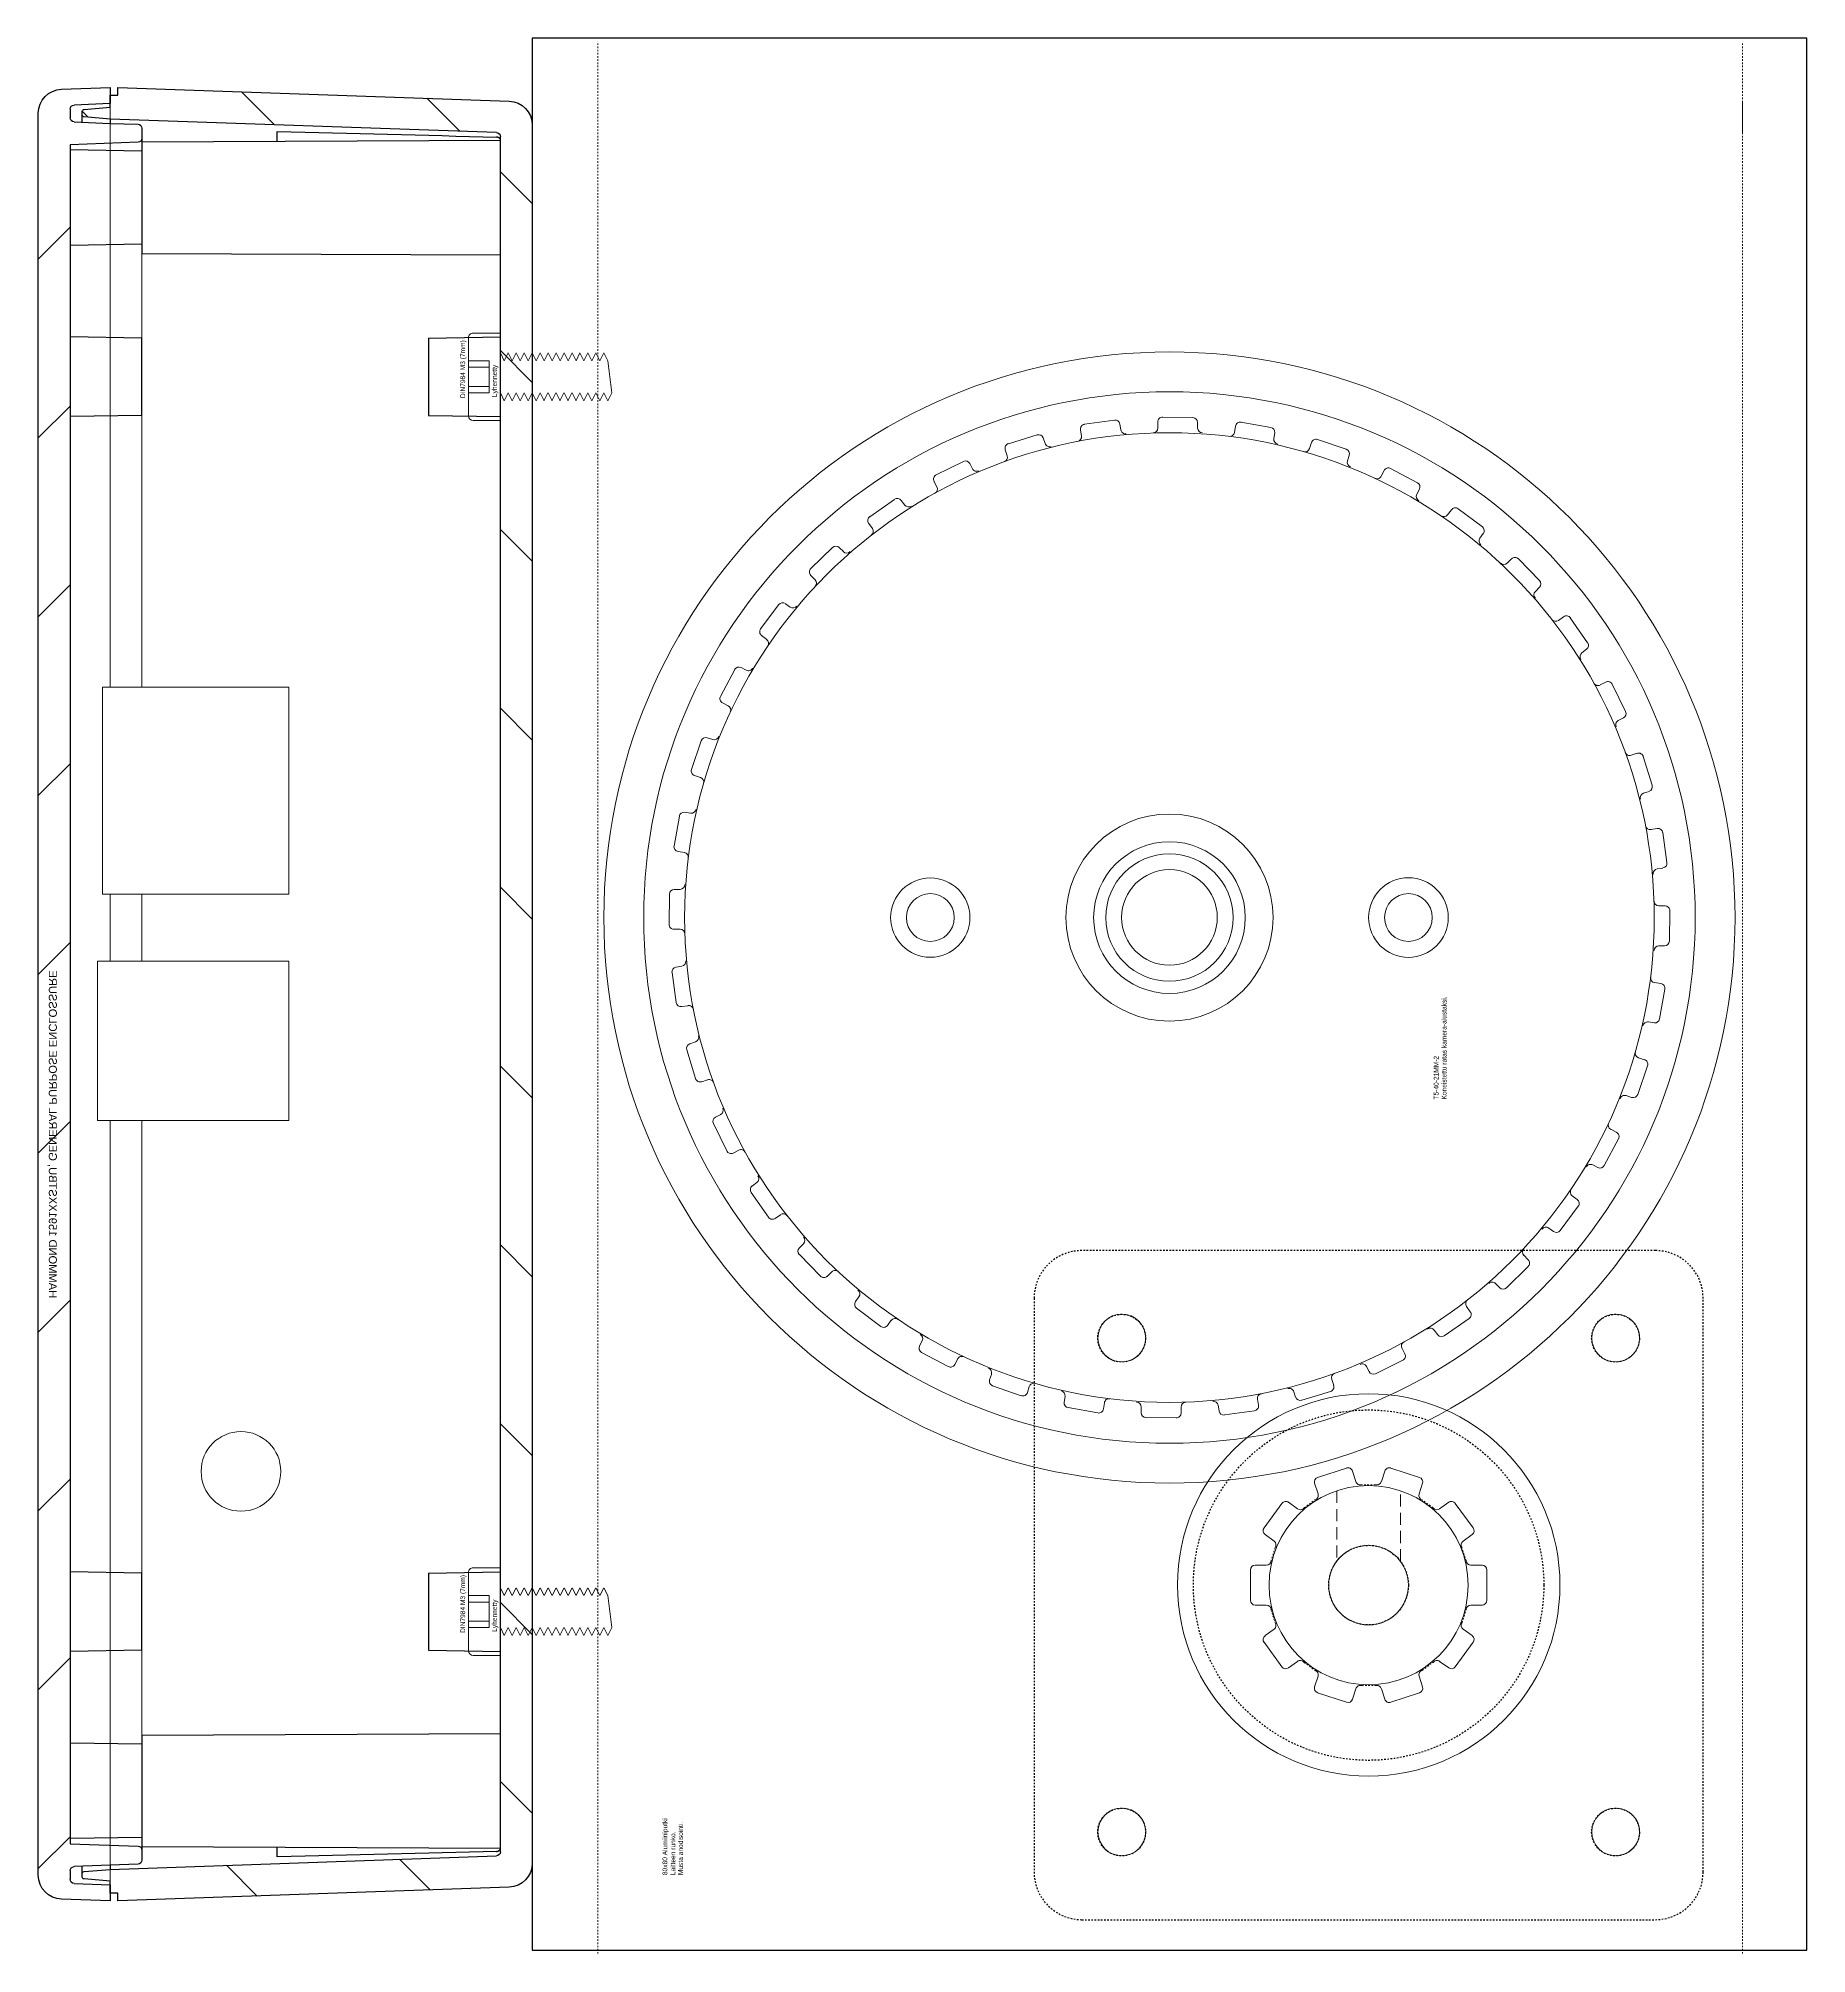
# Model space of a CAD drawing. Header units: millimetres. Extents: x -784753 to 2539, y -321 to 77802.
# Drawn here: x 896.4 to 1007.4, y 294.7 to 414.9 of the extents above; entities that cross this region are included whole.
import ezdxf

# ---------------------------------------------------------------- set-up
doc = ezdxf.new("R2010")
doc.units = ezdxf.units.MM
doc.header["$LTSCALE"] = 0.12
for name, pattern in [('CHAIN', [0.7087, 0.4724, -0.0591, 0.1181, -0.0591]), ('HIDDEN', [9.525, 6.35, -3.175]), ('phl_center', [0.75, 0.4, -0.35])]:
    doc.linetypes.add(name, pattern=pattern)
doc.layers.add('ATTRIBUUTIT', color=61, linetype='Continuous', plot=False)
for name, color, linetype in [('CAMERA-PLATFORM', 71, 'Continuous'), ('MOOTTORI_KAMERAN_KÄÄNTÄJÄ', 111, 'Continuous'), ('PULTIT_MUTTERIT_RUUVIT', 131, 'Continuous'), ('RATTAAT', 10, 'Continuous'), ('RATTAAT_2', 30, 'Continuous'), ('RUNKO', 140, 'Continuous')]:
    doc.layers.add(name, color=color, linetype=linetype)
doc.layers.add('OHJAINKOTELO', color=7, linetype='Continuous', true_color=0xdabefd)
doc.styles.add('Note Text (ANSI)', font='arial.ttf')

# ---------------------------------------------------------------- blocks, each defined once
blk = doc.blocks.new('HAMMOND-1591XXBTBU-LEFT')
h = blk.add_hatch()
h.set_pattern_fill('ANSI31', color=256, scale=63.5, style=0)
h.set_pattern_definition([(45, (-524.946, -268.1784), (-5.61266, 5.61266), [])])
edge = h.paths.add_edge_path()
edge.add_ellipse((1.5, -0.05), major_axis=(0, 1.5), ratio=1, start_angle=0, end_angle=88)
edge.add_line((0, 0), (-0.11, -3.05))
edge.add_line((-0.11, -3.05), (0.38, -3.05))
edge.add_line((0.38, -3.05), (0.89, -3.05))
edge.add_line((0.89, -3.05), (0.99, -0.79))
edge.add_ellipse((1.24, -0.8), major_axis=(-0.25, 0.011), ratio=1, start_angle=272.5, end_angle=360, ccw=False)
edge.add_line((1.24, -0.55), (1.79, -0.55))
edge.add_ellipse((1.79, -0.8), major_axis=(0, 0.25), ratio=1, start_angle=272.5, end_angle=360, ccw=False)
edge.add_line((2.04, -0.79), (2.14, -3.05))
edge.add_line((2.14, -3.05), (2.2, -4.81))
edge.add_ellipse((2.45, -4.8), major_axis=(0.25, 0.009), ratio=1, start_angle=180, end_angle=268)
edge.add_line((2.45, -5.05), (3.08, -5.05))
edge.add_ellipse((3.08, -4.8), major_axis=(0, -0.25), ratio=1, start_angle=0, end_angle=88)
edge.add_line((3.33, -4.81), (3.48, -0.55))
edge.add_line((3.48, -0.55), (110.12, -0.55))
edge.add_line((110.12, -0.55), (110.27, -4.81))
edge.add_ellipse((110.52, -4.8), major_axis=(0.25, 0.009), ratio=1, start_angle=180, end_angle=268)
edge.add_line((110.52, -5.05), (111.15, -5.05))
edge.add_ellipse((111.15, -4.8), major_axis=(0, -0.25), ratio=1, start_angle=0, end_angle=88)
edge.add_line((111.4, -4.81), (111.46, -3.05))
edge.add_line((111.46, -3.05), (111.56, -0.79))
edge.add_ellipse((111.81, -0.8), major_axis=(-0.25, 0.011), ratio=1, start_angle=272.5, end_angle=360, ccw=False)
edge.add_line((111.81, -0.55), (112.36, -0.55))
edge.add_ellipse((112.36, -0.8), major_axis=(0, 0.25), ratio=1, start_angle=272.5, end_angle=360, ccw=False)
edge.add_line((112.61, -0.79), (112.71, -3.05))
edge.add_line((112.71, -3.05), (113.23, -3.05))
edge.add_line((113.23, -3.05), (113.71, -3.05))
edge.add_line((113.71, -3.05), (113.6, 0))
edge.add_ellipse((112.1, -0.05), major_axis=(0.05, -1.5), ratio=1, start_angle=90, end_angle=178)
edge.add_line((112.1, 1.45), (1.5, 1.45))
h = blk.add_hatch()
h.set_pattern_fill('ANSI31', color=256, scale=63.5, angle=-90, style=0)
h.set_pattern_definition([(-45, (-524.946, -268.1784), (5.61266, 5.61266), [])])
edge = h.paths.add_edge_path()
edge.add_line((113.23, -3.55), (113.23, -3.05))
edge.add_line((113.23, -3.05), (112.71, -3.05))
edge.add_line((112.71, -3.05), (112.48, -3.05))
edge.add_line((112.48, -3.05), (112.33, -1.42))
edge.add_ellipse((112.21, -1.43), major_axis=(0.125, 0.011), ratio=1, start_angle=360, end_angle=445)
edge.add_line((112.21, -1.3), (111.99, -1.3))
edge.add_ellipse((111.99, -1.43), major_axis=(0, 0.125), ratio=1, start_angle=0, end_angle=85)
edge.add_line((111.87, -1.42), (111.73, -3.05))
edge.add_line((111.73, -3.05), (110.88, -27.31))
edge.add_ellipse((110.63, -27.3), major_axis=(-0.009, -0.25), ratio=1, start_angle=2, end_angle=90, ccw=False)
edge.add_line((110.63, -27.55), (2.97, -27.55))
edge.add_ellipse((2.97, -27.3), major_axis=(-0.25, 0), ratio=1, start_angle=2, end_angle=90, ccw=False)
edge.add_line((2.72, -27.31), (1.88, -3.05))
edge.add_line((1.88, -3.05), (1.73, -1.42))
edge.add_ellipse((1.61, -1.43), major_axis=(0.125, 0.011), ratio=1, start_angle=360, end_angle=445)
edge.add_line((1.61, -1.3), (1.39, -1.3))
edge.add_ellipse((1.39, -1.43), major_axis=(0, 0.125), ratio=1, start_angle=0, end_angle=85)
edge.add_line((1.27, -1.42), (1.13, -3.05))
edge.add_line((1.13, -3.05), (0.89, -3.05))
edge.add_line((0.89, -3.05), (0.38, -3.05))
edge.add_line((0.38, -3.05), (0.38, -3.55))
edge.add_line((0.38, -3.55), (-0.11, -3.55))
edge.add_line((-0.11, -3.55), (0.75, -28.1))
edge.add_ellipse((2.25, -28.05), major_axis=(-0.05, 1.5), ratio=1, start_angle=90, end_angle=178)
edge.add_line((2.25, -29.55), (111.35, -29.55))
edge.add_ellipse((111.35, -28.05), major_axis=(0, -1.5), ratio=1, start_angle=0, end_angle=88)
edge.add_line((112.85, -28.1), (113.71, -3.55))
edge.add_line((113.71, -3.55), (113.23, -3.55))
for p, q in [((112.1, 1.45), (1.5, 1.45)), ((0, 0), (-0.11, -3.05)), ((113.71, -3.05), (113.6, 0)), ((0.89, -3.05), (0.99, -0.79)), ((1.24, -0.55), (1.79, -0.55)), ((2.04, -0.79), (2.14, -3.05)), ((3.33, -4.81), (3.48, -0.55)), ((3.48, -0.55), (110.12, -0.55)), ((3.88, -5.05), (3.8, -0.55)), ((9.72, -5.05), (9.8, -0.55)), ((15.63, -5.05), (15.55, -0.55)), ((20.47, -5.05), (20.55, -0.55)), ((93.13, -5.05), (93.05, -0.55)), ((97.97, -5.05), (98.05, -0.55)), ((103.88, -5.05), (103.8, -0.55)), ((109.72, -5.05), (109.8, -0.55)), ((110.12, -0.55), (110.27, -4.81)), ((111.46, -3.05), (111.56, -0.79)), ((111.81, -0.55), (112.36, -0.55)), ((112.61, -0.79), (112.71, -3.05)), ((1.27, -1.42), (1.13, -3.05)), ((1.61, -1.3), (1.39, -1.3)), ((2.07, -1.3), (1.61, -1.3)), ((1.88, -3.05), (1.73, -1.42)), ((111.99, -1.3), (111.54, -1.3)), ((111.87, -1.42), (111.73, -3.05)), ((112.21, -1.3), (111.99, -1.3)), ((112.48, -3.05), (112.33, -1.42)), ((-0.11, -3.05), (0.89, -3.05)), ((0.38, -3.55), (-0.11, -3.55)), ((-0.11, -3.55), (0.75, -28.1)), ((1.13, -3.05), (0.38, -3.05)), ((0.38, -3.05), (0.38, -3.55)), ((2.72, -27.31), (1.88, -3.05)), ((1.88, -3.05), (2.14, -3.05)), ((2.14, -3.05), (2.2, -4.81)), ((111.73, -3.05), (110.88, -27.31)), ((111.4, -4.81), (111.46, -3.05)), ((111.46, -3.05), (111.73, -3.05)), ((113.23, -3.05), (112.48, -3.05)), ((112.71, -3.05), (113.71, -3.05)), ((112.85, -28.1), (113.71, -3.55)), ((113.23, -3.55), (113.23, -3.05)), ((113.71, -3.55), (113.23, -3.55)), ((2.45, -5.05), (3.08, -5.05)), ((3.08, -5.05), (3.3, -5.05)), ((3.3, -5.05), (3.2, -27.55)), ((3.3, -5.05), (10.3, -5.05)), ((10.3, -5.05), (10.4, -27.55)), ((20.47, -5.05), (15.63, -5.05)), ((97.97, -5.05), (93.13, -5.05)), ((103.3, -5.05), (103.2, -27.55)), ((103.3, -5.05), (110.3, -5.05)), ((110.3, -5.05), (110.4, -27.55)), ((110.3, -5.05), (110.52, -5.05)), ((110.52, -5.05), (111.15, -5.05)), ((3.26, -13.55), (2.66, -13.55)), ((110.94, -13.55), (110.34, -13.55)), ((15.63, -23.05), (15.55, -27.55)), ((15.63, -23.05), (20.47, -23.05)), ((20.47, -23.05), (20.55, -27.55)), ((93.13, -23.05), (93.05, -27.55)), ((93.13, -23.05), (97.97, -23.05)), ((97.97, -23.05), (98.05, -27.55)), ((110.63, -27.55), (2.97, -27.55)), ((2.25, -29.55), (111.35, -29.55))]:
    blk.add_line(p, q)
at = {"lineweight": 0}
for p, q in [((64.73, -2.27), (54.73, -2.27)), ((54.73, -3.05), (54.73, -2.27)), ((64.73, -2.77), (64.73, -2.27)), ((37.53, -3.05), (-0.11, -3.05)), ((37.53, -14.27), (37.53, -2.57)), ((50.03, -2.57), (37.53, -2.57)), ((50.03, -2.57), (50.53, -2.57)), ((50.53, -2.57), (50.53, -14.27)), ((54.73, -3.05), (50.53, -3.05)), ((54.73, -14.27), (54.73, -3.05)), ((64.73, -3.05), (64.73, -2.77)), ((112.48, -3.05), (64.73, -3.05)), ((64.73, -3.05), (64.73, -13.77)), ((2.77, -5.05), (37.53, -5.05)), ((50.53, -5.05), (54.73, -5.05)), ((64.73, -5.05), (110.52, -5.05)), ((50.53, -14.27), (37.53, -14.27)), ((38.03, -14.27), (37.53, -14.27)), ((50.53, -13.77), (50.53, -14.27)), ((55.23, -14.27), (54.73, -14.27)), ((64.73, -14.27), (55.23, -14.27)), ((64.73, -13.77), (64.73, -14.27))]:
    blk.add_line(p, q, dxfattribs=at)
at = {"flags": 128}
for points in [[(3.18, -27.55), (3.17, -27.55), (3.16, -27.55), (3.15, -27.55), (3.14, -27.54), (3.13, -27.54), (3.12, -27.54), (3.11, -27.53), (3.1, -27.52), (3.09, -27.51), (3.08, -27.5), (3.07, -27.5), (3.06, -27.48), (3.05, -27.47), (3.04, -27.46), (3.04, -27.45), (3.03, -27.44), (3.02, -27.42), (3.02, -27.41), (3.01, -27.39), (3.01, -27.38), (3.01, -27.36), (3.01, -27.35), (3, -27.33), (3, -27.31)], [(110.6, -27.31), (110.6, -27.33), (110.6, -27.35), (110.59, -27.36), (110.59, -27.38), (110.59, -27.39), (110.58, -27.41), (110.58, -27.42), (110.57, -27.44), (110.57, -27.45), (110.56, -27.46), (110.55, -27.47), (110.54, -27.48), (110.53, -27.5), (110.53, -27.5), (110.52, -27.51), (110.51, -27.52), (110.5, -27.53), (110.49, -27.54), (110.47, -27.54), (110.46, -27.54), (110.45, -27.55), (110.44, -27.55), (110.43, -27.55), (110.42, -27.55)]]:
    blk.add_lwpolyline(points, dxfattribs=at)
at = {"lineweight": 0}
blk.add_circle((86.75, -11.27), 2.5, dxfattribs=at)
for centre, radius, start, end in [((1.5, -0.05), 1.5, 90, 178), ((112.1, -0.05), 1.5, 2, 90), ((1.24, -0.8), 0.25, 90, 177.5), ((1.79, -0.8), 0.25, 2.5, 90), ((111.81, -0.8), 0.25, 90, 177.5), ((112.36, -0.8), 0.25, 2.5, 90), ((1.39, -1.43), 0.125, 90, 175), ((1.61, -1.43), 0.125, 5, 90), ((111.99, -1.43), 0.125, 90, 175), ((112.21, -1.43), 0.125, 5, 90), ((2.45, -4.8), 0.25, 182, 270), ((3.08, -4.8), 0.25, 270, 358), ((110.52, -4.8), 0.25, 182, 270), ((111.15, -4.8), 0.25, 270, 358), ((2.97, -27.3), 0.25, 182, 270), ((110.63, -27.3), 0.25, 270, 358), ((2.25, -28.05), 1.5, 182, 270), ((111.35, -28.05), 1.5, 270, 358)]:
    blk.add_arc(centre, radius, start, end)
for centre, major_axis, start_param, end_param in [((3.73, 1.09), (-2.59, 114.58), 1.698683, 1.821053), ((109.87, 1.09), (2.59, 114.58), 4.462133, 4.584503)]:
    blk.add_ellipse(centre, major_axis=major_axis, ratio=0.012351, start_param=start_param, end_param=end_param)
at = {"layer": 'ATTRIBUUTIT', "lineweight": 0, "insert": (75.88, 0.29), "char_height": 2.5, "width": 43.6242, "attachment_point": 1, "rotation": 180, "style": 'Note Text (ANSI)'}
blk.add_mtext('{\\fArial|b0|i0|c0|p0;\\H0.2x;HAMMOND 1591XXSTBU, GENERAL PURPOSE ENCLOSSURE}', dxfattribs=at)
blk = doc.blocks.new('ALUMIINIPUTKI-80X80-TOPS')
for p, q in [((120, 0), (0, 0)), ((0, 0), (0, -80)), ((120, -80), (120, 0)), ((0, -80), (120, -80))]:
    blk.add_line(p, q)
at = {"linetype": 'phl_center', "lineweight": 0}
for p, q in [((-0.22, -4.12), (119.78, -4.12)), ((-0.22, -75.97), (119.78, -75.97))]:
    blk.add_line(p, q, dxfattribs=at)
at = {"lineweight": 0}
for p, q in [((115, -75.97), (114, -75.97)), ((115, -75.97), (116, -75.97)), ((36.43, -80), (33.93, -80)), ((36.43, -80), (38.93, -80)), ((60, -80), (40, -80)), ((60, -80), (80, -80)), ((83.57, -80), (81.07, -80)), ((83.57, -80), (86.07, -80))]:
    blk.add_line(p, q, dxfattribs=at)
for centre, radius in [((7.42, -37.01), 1.5), ((38.42, -37.01), 1.5), ((64.82, -40), 3), ((22.92, -52.51), 12), ((7.42, -68.01), 1.5), ((38.42, -68.01), 1.5)]:
    blk.add_circle(centre, radius, dxfattribs=at)
at = {"layer": 'ATTRIBUUTIT', "lineweight": 0, "flags": 8}
for tag, p in [('_TYYPPI', (4.71, -8.48)), ('_KUVAUS', (4.71, -8.98)), ('_NOTES', (4.71, -9.46)), ('_NOTES_RIVI2', (4.71, -9.93)), ('_NOTES_RIVI3', (4.71, -10.4))]:
    blk.add_attdef(tag, p, '', height=0.3, dxfattribs=at)
blk = doc.blocks.new('M3x7-DIN7984-LSIDE')
at = {"lineweight": 0}
for p, q in [((0, 0), (0, 1.7)), ((0.3, 2), (5.2, 2)), ((1.75, 0.71), (1.75, 2)), ((2.15, 0.71), (2.15, 2)), ((3.35, 0.71), (3.35, 2)), ((3.75, 0.71), (3.75, 2)), ((5.5, 1.7), (5.5, 0)), ((5.5, 0), (0, 0)), ((2.75, 0), (1.25, 0)), ((1.75, 0), (1.25, -0.25)), ((2.75, 0.71), (1.75, 0.71)), ((1.75, 0.71), (2.15, 0.71)), ((2.75, 0.71), (3.75, 0.71)), ((2.75, 0), (4.25, 0)), ((3.75, 0.71), (3.35, 0.71)), ((3.75, 0.71), (3.45, 0.71)), ((4.25, 0), (3.75, -0.25)), ((1.25, -0.24), (1.75, -0.49)), ((1.75, -0.5), (1.25, -0.75)), ((1.25, -0.74), (1.75, -0.99)), ((1.75, -1), (1.25, -1.25)), ((3.75, -0.25), (4.25, -0.5)), ((4.25, -0.5), (3.75, -0.75)), ((3.75, -0.75), (4.25, -1)), ((4.25, -1), (3.75, -1.25)), ((1.25, -1.24), (1.75, -1.49)), ((1.75, -1.5), (1.25, -1.75)), ((1.25, -1.74), (1.75, -1.99)), ((1.75, -2), (1.25, -2.25)), ((1.25, -2.24), (1.75, -2.49)), ((3.75, -1.25), (4.25, -1.5)), ((4.25, -1.5), (3.75, -1.75)), ((3.75, -1.75), (4.25, -2)), ((4.25, -2), (3.75, -2.25)), ((3.75, -2.25), (4.25, -2.5)), ((1.75, -2.5), (1.25, -2.75)), ((1.25, -2.74), (1.75, -2.99)), ((1.75, -3), (1.25, -3.25)), ((1.25, -3.24), (1.75, -3.49)), ((1.75, -3.5), (1.25, -3.75)), ((4.25, -2.5), (3.75, -2.75)), ((3.75, -2.75), (4.25, -3)), ((4.25, -3), (3.75, -3.25)), ((3.75, -3.25), (4.25, -3.5)), ((4.25, -3.5), (3.75, -3.75)), ((1.25, -3.74), (1.75, -3.99)), ((1.75, -4), (1.25, -4.25)), ((1.25, -4.24), (1.75, -4.49)), ((1.75, -4.5), (1.25, -4.75)), ((1.25, -4.74), (1.75, -4.99)), ((3.75, -3.75), (4.25, -4)), ((4.25, -4), (3.75, -4.25)), ((3.75, -4.25), (4.25, -4.5)), ((4.25, -4.5), (3.75, -4.75)), ((3.75, -4.75), (4.25, -5)), ((1.75, -5), (1.25, -5.25)), ((1.25, -5.24), (1.75, -5.49)), ((1.75, -5.5), (1.25, -5.75)), ((1.25, -5.74), (1.75, -5.99)), ((1.75, -6), (1.25, -6.25)), ((4.25, -5), (3.75, -5.25)), ((3.75, -5.25), (4.25, -5.5)), ((4.25, -5.5), (3.75, -5.75)), ((3.75, -5.75), (4.25, -6)), ((4.25, -6), (3.75, -6.25)), ((1.25, -6.24), (1.75, -6.49)), ((1.75, -6.5), (1.25, -6.75)), ((1.25, -6.74), (1.75, -6.99)), ((3.75, -6.75), (1.75, -7)), ((3.75, -6.25), (4.25, -6.5)), ((4.25, -6.5), (3.75, -6.75))]:
    blk.add_line(p, q, dxfattribs=at)
for centre, start, end in [((0.3, 1.7), 90, 180), ((5.2, 1.7), 0, 90)]:
    blk.add_arc(centre, 0.3, start, end, dxfattribs=at)
at = {"layer": 'ATTRIBUUTIT', "lineweight": 0, "flags": 8}
for tag, p in [('_TYYPPI', (1.41, 2.21)), ('_NOTE', (1.48, 0.22))]:
    blk.add_attdef(tag, p, '', height=0.3, dxfattribs=at)
blk = doc.blocks.new('T5-40-CAMERA-PLATFORM-TSIDE')
at = {"lineweight": 0}
for p, q in [((1.47, 31.38), (-0.43, 31.41)), ((-8.3, 30.3), (-10.11, 29.74)), ((-7.81, 29.76), (-7.92, 30.11)), ((-5.59, 30.61), (-5.53, 30.22)), ((-3.45, 31.22), (-5.33, 30.96)), ((-3.06, 30.61), (-3.11, 30.97)), ((-0.73, 31.11), (-0.73, 30.72)), ((1.77, 30.72), (1.77, 31.08)), ((4.14, 30.84), (4.08, 30.45)), ((6.36, 30.76), (4.49, 31.09)), ((6.55, 30.06), (6.61, 30.42)), ((-10.31, 29.36), (-10.19, 28.99)), ((8.92, 29.81), (8.8, 29.44)), ((11.1, 29.39), (9.3, 30.01)), ((11.17, 28.67), (11.29, 29.01)), ((-12.93, 28.63), (-14.64, 27.79)), ((-12.37, 28.17), (-12.53, 28.5)), ((13.47, 28.05), (13.29, 27.7)), ((15.56, 27.29), (13.88, 28.18)), ((-14.78, 27.39), (-14.6, 27.04)), ((15.52, 26.57), (15.69, 26.89)), ((-17.25, 26.25), (-18.81, 25.16)), ((-16.62, 25.89), (-16.84, 26.18)), ((17.7, 25.6), (17.46, 25.28)), ((19.64, 24.52), (18.12, 25.66)), ((-18.88, 24.74), (-18.65, 24.42)), ((19.49, 23.81), (19.7, 24.1)), ((-21.15, 23.23), (-22.51, 21.91)), ((-20.47, 22.97), (-20.73, 23.23)), ((21.48, 22.52), (21.2, 22.24)), ((23.23, 21.15), (21.91, 22.51)), ((-22.52, 21.48), (-22.24, 21.2)), ((22.97, 20.47), (23.23, 20.73)), ((-24.52, 19.64), (-25.66, 18.12)), ((-23.81, 19.49), (-24.1, 19.7)), ((24.74, 18.88), (24.42, 18.65)), ((26.25, 17.25), (25.16, 18.81)), ((-25.6, 17.7), (-25.28, 17.46)), ((25.89, 16.62), (26.18, 16.84)), ((-26.57, 15.52), (-26.89, 15.69)), ((-27.29, 15.56), (-28.18, 13.88)), ((27.39, 14.78), (27.04, 14.6)), ((28.63, 12.93), (27.79, 14.64)), ((-28.05, 13.47), (-27.7, 13.29)), ((28.17, 12.37), (28.5, 12.53)), ((-29.39, 11.1), (-30.01, 9.3)), ((-28.67, 11.17), (-29.01, 11.29)), ((29.36, 10.31), (28.99, 10.19)), ((30.3, 8.3), (29.74, 10.11)), ((-29.81, 8.92), (-29.44, 8.8)), ((29.76, 7.81), (30.11, 7.92)), ((-30.76, 6.36), (-31.09, 4.49)), ((-30.06, 6.55), (-30.42, 6.61)), ((30.61, 5.59), (30.22, 5.53)), ((31.22, 3.45), (30.96, 5.33)), ((-30.84, 4.14), (-30.45, 4.08)), ((30.61, 3.06), (30.97, 3.11)), ((-31.38, 1.47), (-31.41, -0.43)), ((-30.72, 1.77), (-31.08, 1.77)), ((31.11, 0.73), (30.72, 0.73)), ((31.38, -1.47), (31.41, 0.43)), ((-31.11, -0.73), (-30.72, -0.73)), ((30.72, -1.77), (31.08, -1.77)), ((-31.22, -3.45), (-30.96, -5.33)), ((-30.61, -3.06), (-30.97, -3.11)), ((30.84, -4.14), (30.45, -4.08)), ((30.76, -6.36), (31.09, -4.49)), ((-30.61, -5.59), (-30.22, -5.53)), ((30.06, -6.55), (30.42, -6.61)), ((-30.3, -8.3), (-29.74, -10.11)), ((-29.76, -7.81), (-30.11, -7.92)), ((29.39, -11.1), (30.01, -9.3)), ((29.81, -8.92), (29.44, -8.8)), ((-29.36, -10.31), (-28.99, -10.19)), ((28.67, -11.17), (29.01, -11.29)), ((-28.63, -12.93), (-27.79, -14.64)), ((-28.17, -12.37), (-28.5, -12.53)), ((27.29, -15.56), (28.18, -13.88)), ((28.05, -13.47), (27.7, -13.29)), ((-27.39, -14.78), (-27.04, -14.6)), ((26.57, -15.52), (26.89, -15.69)), ((-25.89, -16.62), (-26.18, -16.84)), ((-26.25, -17.25), (-25.16, -18.81)), ((25.6, -17.7), (25.28, -17.46)), ((-24.74, -18.88), (-24.42, -18.65)), ((24.52, -19.64), (25.66, -18.12)), ((23.81, -19.49), (24.1, -19.7)), ((-22.97, -20.47), (-23.23, -20.73)), ((-23.23, -21.15), (-21.91, -22.51)), ((22.52, -21.48), (22.24, -21.2)), ((-21.48, -22.52), (-21.2, -22.24)), ((21.15, -23.23), (22.51, -21.91)), ((-19.49, -23.81), (-19.7, -24.1)), ((20.47, -22.97), (20.73, -23.23)), ((-19.64, -24.52), (-18.12, -25.66)), ((17.25, -26.25), (18.81, -25.16)), ((18.88, -24.74), (18.65, -24.42)), ((-17.7, -25.6), (-17.46, -25.28)), ((16.62, -25.89), (16.84, -26.18)), ((-15.52, -26.57), (-15.69, -26.89)), ((-15.56, -27.29), (-13.88, -28.18)), ((14.78, -27.39), (14.6, -27.04)), ((-13.47, -28.05), (-13.29, -27.7)), ((-11.17, -28.67), (-11.29, -29.01)), ((12.37, -28.17), (12.53, -28.5)), ((12.93, -28.63), (14.64, -27.79)), ((-11.1, -29.39), (-9.3, -30.01)), ((-8.92, -29.81), (-8.8, -29.44)), ((7.81, -29.76), (7.92, -30.11)), ((8.3, -30.3), (10.11, -29.74)), ((10.31, -29.36), (10.19, -28.99)), ((-6.55, -30.06), (-6.61, -30.42)), ((-6.36, -30.76), (-4.49, -31.09)), ((-4.14, -30.84), (-4.08, -30.45)), ((-1.77, -30.72), (-1.77, -31.08)), ((0.73, -31.11), (0.73, -30.72)), ((3.06, -30.61), (3.11, -30.97)), ((3.45, -31.22), (5.33, -30.96)), ((5.59, -30.61), (5.53, -30.22)), ((-1.47, -31.38), (0.43, -31.41))]:
    blk.add_line(p, q, dxfattribs=at)
for radius in [33, 30.43, 6.5, 4]:
    blk.add_circle((0, 0), radius, dxfattribs=at)
for centre, start, end in [((-0.43, 31.11), 89.0533, 180), ((1.47, 31.08), 0, 89.0533), ((-8.21, 30.01), 18, 107.0533), ((-5.82, 30.18), 279, 9), ((-5.29, 30.66), 98.0533, 189), ((-3.41, 30.93), 9, 98.0533), ((-2.76, 30.66), 189, 279), ((-1.03, 30.72), 270, 0), ((2.07, 30.72), 180, 270), ((3.79, 30.5), 261, 351), ((4.44, 30.8), 80.0533, 171), ((6.31, 30.47), 351, 80.0533), ((6.85, 30.01), 171, 261), ((-10.47, 28.89), 288, 18), ((-10.02, 29.46), 107.0533, 198), ((-7.52, 29.85), 198, 288), ((8.51, 29.53), 252, 342), ((9.2, 29.72), 71.0533, 162), ((11, 29.11), 342, 71.0533), ((-14.51, 27.52), 116.0533, 207), ((-12.8, 28.36), 27, 116.0533), ((-12.1, 28.31), 207, 297), ((11.46, 28.57), 162, 252), ((13.03, 27.84), 243, 333), ((13.74, 27.92), 62.0533, 153), ((-14.86, 26.9), 297, 27), ((15.79, 26.43), 153, 243), ((15.42, 27.03), 333, 62.0533), ((-17.08, 26.01), 36, 125.0533), ((-16.38, 26.07), 216, 306), ((17.22, 25.46), 234, 324), ((17.94, 25.42), 53.0533, 144), ((-18.64, 24.92), 125.0533, 216), ((-18.89, 24.24), 306, 36), ((19.46, 24.28), 324, 53.0533), ((-20.94, 23.02), 45, 134.0533), ((-20.26, 23.18), 225, 315), ((19.73, 23.63), 144, 234), ((-22.3, 21.69), 134.0533, 225), ((20.99, 22.45), 225, 315), ((21.69, 22.3), 44.0533, 135), ((-22.45, 20.99), 315, 45), ((23.18, 20.26), 135, 225), ((23.02, 20.94), 315, 44.0533), ((-24.28, 19.46), 54, 143.0533), ((-23.63, 19.73), 234, 324), ((-25.42, 17.94), 143.0533, 234), ((24.24, 18.89), 216, 306), ((24.92, 18.64), 35.0533, 126), ((-25.46, 17.22), 324, 54), ((26.01, 17.08), 306, 35.0533), ((-27.03, 15.42), 63, 152.0533), ((-26.43, 15.79), 243, 333), ((26.07, 16.38), 126, 216), ((26.9, 14.86), 207, 297), ((27.52, 14.51), 26.0533, 117), ((-27.92, 13.74), 152.0533, 243), ((-27.84, 13.03), 333, 63), ((28.31, 12.1), 117, 207), ((28.36, 12.8), 297, 26.0533), ((-29.11, 11), 72, 161.0533), ((-28.57, 11.46), 252, 342), ((28.89, 10.47), 198, 288), ((29.46, 10.02), 17.0533, 108), ((-29.72, 9.2), 161.0533, 252), ((-29.53, 8.51), 342, 72), ((29.85, 7.52), 108, 198), ((30.01, 8.21), 288, 17.0533), ((-30.47, 6.31), 81, 170.0533), ((-30.01, 6.85), 261, 351), ((30.18, 5.82), 189, 279), ((30.66, 5.29), 8.0533, 99), ((-30.8, 4.44), 170.0533, 261), ((-30.5, 3.79), 351, 81), ((30.66, 2.76), 99, 189), ((30.93, 3.41), 279, 8.0533), ((-31.08, 1.47), 90, 179.0533), ((-30.72, 2.07), 270, 0), ((30.72, 1.03), 180, 270), ((31.11, 0.43), 359.0533, 90), ((-31.11, -0.43), 179.0533, 270), ((-30.72, -1.03), 0, 90), ((30.72, -2.07), 90, 180), ((31.08, -1.47), 270, 359.0533), ((-30.93, -3.41), 99, 188.0533), ((-30.66, -2.76), 279, 9), ((30.5, -3.79), 171, 261), ((30.8, -4.44), 350.0533, 81), ((-30.66, -5.29), 188.0533, 279), ((-30.18, -5.82), 9, 99), ((30.01, -6.85), 81, 171), ((30.47, -6.31), 261, 350.0533), ((-30.01, -8.21), 108, 197.0533), ((-29.85, -7.52), 288, 18), ((29.53, -8.51), 162, 252), ((29.72, -9.2), 341.0533, 72), ((-29.46, -10.02), 197.0533, 288), ((-28.89, -10.47), 18, 108), ((-28.31, -12.1), 297, 27), ((28.57, -11.46), 72, 162), ((29.11, -11), 252, 341.0533), ((-28.36, -12.8), 117, 206.0533), ((27.84, -13.03), 153, 243), ((27.92, -13.74), 332.0533, 63), ((-27.52, -14.51), 206.0533, 297), ((-26.9, -14.86), 27, 117), ((26.43, -15.79), 63, 153), ((27.03, -15.42), 243, 332.0533), ((-26.07, -16.38), 306, 36), ((-26.01, -17.08), 126, 215.0533), ((25.46, -17.22), 144, 234), ((25.42, -17.94), 323.0533, 54), ((-24.92, -18.64), 215.0533, 306), ((-24.24, -18.89), 36, 126), ((-23.18, -20.26), 315, 45), ((23.63, -19.73), 54, 144), ((24.28, -19.46), 234, 323.0533), ((-23.02, -20.94), 135, 224.0533), ((22.45, -20.99), 135, 225), ((22.3, -21.69), 314.0533, 45), ((-21.69, -22.3), 224.0533, 315), ((-20.99, -22.45), 45, 135), ((-19.73, -23.63), 324, 54), ((18.89, -24.24), 126, 216), ((20.26, -23.18), 45, 135), ((20.94, -23.02), 225, 314.0533), ((-19.46, -24.28), 144, 233.0533), ((-17.22, -25.46), 54, 144), ((18.64, -24.92), 305.0533, 36), ((-17.94, -25.42), 233.0533, 324), ((-15.79, -26.43), 333, 63), ((16.38, -26.07), 36, 126), ((17.08, -26.01), 216, 305.0533), ((-15.42, -27.03), 153, 242.0533), ((-13.03, -27.84), 63, 153), ((14.86, -26.9), 117, 207), ((14.51, -27.52), 296.0533, 27), ((-13.74, -27.92), 242.0533, 333), ((-11.46, -28.57), 342, 72), ((10.47, -28.89), 108, 198), ((12.1, -28.31), 27, 117), ((12.8, -28.36), 207, 296.0533), ((-11, -29.11), 162, 251.0533), ((-9.2, -29.72), 251.0533, 342), ((-8.51, -29.53), 72, 162), ((-6.85, -30.01), 351, 81), ((5.82, -30.18), 99, 189), ((7.52, -29.85), 18, 108), ((10.02, -29.46), 287.0533, 18), ((-6.31, -30.47), 171, 260.0533), ((-4.44, -30.8), 260.0533, 351), ((-3.79, -30.5), 81, 171), ((-2.07, -30.72), 0, 90), ((-1.47, -31.08), 180, 269.0533), ((0.43, -31.11), 269.0533, 0), ((1.03, -30.72), 90, 180), ((2.76, -30.66), 9, 99), ((3.41, -30.93), 189, 278.0533), ((5.29, -30.66), 278.0533, 9), ((8.21, -30.01), 198, 287.0533)]:
    blk.add_arc(centre, 0.3, start, end, dxfattribs=at)
at = {"layer": 'ATTRIBUUTIT', "lineweight": 0, "flags": 8}
for tag, p in [('_TYYPPI', (-11.42, -16.89)), ('_KUVAUS', (-11.42, -17.39)), ('_NOTES', (-11.42, -17.88)), ('_NOTES_RIVI2', (-11.42, -18.34)), ('_NOTES_RIVI3', (-11.42, -18.81))]:
    blk.add_attdef(tag, p, '', height=0.3, dxfattribs=at)
blk = doc.blocks.new('KH42JM2-TSIDE')
at = {"linetype": 'ByBlock'}
for p, q in [((18, 21), (-18, 21)), ((-21, 18), (-21, -18)), ((21, -18), (21, 18)), ((-18, -21), (18, -21))]:
    blk.add_line(p, q, dxfattribs=at)
for centre, radius in [((-15.5, 15.5), 1.5), ((15.5, 15.5), 1.5), ((0, 0), 11), ((0, 0), 2.5), ((-15.5, -15.5), 1.5), ((15.5, -15.5), 1.5)]:
    blk.add_circle(centre, radius, dxfattribs=at)
for centre, start, end in [((-18, 18), 90, 180), ((18, 18), 0, 90), ((-18, -18), 180, 270), ((18, -18), 270, 0)]:
    blk.add_arc(centre, 3, start, end, dxfattribs=at)
blk = doc.blocks.new('T5-10-MOOTTORIN-RATAS-TSIDE')
at = {"lineweight": 0}
for p, q in [((0.95, 7.42), (-0.95, 7.42)), ((-3.59, 6.56), (-5.13, 5.44)), ((-2.76, 5.93), (-3.17, 6.5)), ((-1.25, 7.12), (-1.25, 6.42)), ((1.25, 6.42), (1.25, 7.12)), ((3.17, 6.5), (2.76, 5.93)), ((5.13, 5.44), (3.59, 6.56)), ((-5.2, 5.03), (-4.79, 4.46)), ((4.79, 4.46), (5.2, 5.03)), ((-6.76, 3.2), (-7.35, 1.39)), ((-5.72, 3.17), (-6.39, 3.39)), ((6.39, 3.39), (5.72, 3.17)), ((7.35, 1.39), (6.76, 3.2)), ((-7.16, 1.01), (-6.5, 0.8)), ((6.5, 0.8), (7.16, 1.01)), ((-6.5, -0.8), (-7.16, -1.01)), ((7.16, -1.01), (6.5, -0.8)), ((-7.35, -1.39), (-6.76, -3.2)), ((6.76, -3.2), (7.35, -1.39)), ((-6.39, -3.39), (-5.72, -3.17)), ((5.72, -3.17), (6.39, -3.39)), ((-4.79, -4.46), (-5.2, -5.03)), ((5.2, -5.03), (4.79, -4.46)), ((-5.13, -5.44), (-3.59, -6.56)), ((-3.17, -6.5), (-2.76, -5.93)), ((2.76, -5.93), (3.17, -6.5)), ((3.59, -6.56), (5.13, -5.44)), ((-1.25, -6.42), (-1.25, -7.12)), ((1.25, -7.12), (1.25, -6.42)), ((-0.95, -7.42), (0.95, -7.42))]:
    blk.add_line(p, q, dxfattribs=at)
at = {"linetype": 'CHAIN', "lineweight": 0, "ltscale": 0.1}
for p, q in [((-1.55, 6.12), (-2.35, 5.87)), ((2.35, 5.87), (1.55, 6.12)), ((-4.85, 4.04), (-5.35, 3.37)), ((4.85, 4.04), (5.35, 3.37)), ((-6.3, 0.42), (-6.3, -0.42)), ((6.3, -0.42), (6.3, 0.42)), ((-5.35, -3.37), (-4.85, -4.04)), ((4.85, -4.04), (5.35, -3.37)), ((-2.35, -5.87), (-1.55, -6.12)), ((1.55, -6.12), (2.38, -5.84))]:
    blk.add_line(p, q, dxfattribs=at)
at = {"linetype": 'HIDDEN', "lineweight": 0}
for p, q in [((5.92, 2), (1.5, 2)), ((1.5, -2), (5.92, -2))]:
    blk.add_line(p, q, dxfattribs=at)
at = {"lineweight": 0}
for radius in [6.25, 2.5]:
    blk.add_circle((0, 0), radius, dxfattribs=at)
for centre, start, end in [((-0.95, 7.12), 90, 180), ((0.95, 7.12), 0, 90), ((-3.42, 6.32), 36, 126), ((-1.55, 6.42), 270, 0), ((1.55, 6.42), 180, 270), ((3.42, 6.32), 54, 144), ((-4.95, 5.2), 126, 216), ((-2.52, 6.11), 216, 306), ((2.52, 6.11), 234, 324), ((4.95, 5.2), 324, 54), ((-5.03, 4.29), 306, 36), ((5.03, 4.29), 144, 234), ((-6.48, 3.1), 72, 162), ((-5.63, 3.46), 252, 342), ((5.63, 3.46), 198, 288), ((6.48, 3.1), 18, 108), ((-7.07, 1.3), 162, 252), ((7.07, 1.3), 288, 18), ((-6.59, 0.51), 342, 72), ((6.59, 0.51), 108, 198), ((-7.07, -1.3), 108, 198), ((-6.59, -0.51), 288, 18), ((6.59, -0.51), 162, 252), ((7.07, -1.3), 342, 72), ((-6.48, -3.1), 198, 288), ((-5.63, -3.46), 18, 108), ((5.63, -3.46), 72, 162), ((6.48, -3.1), 252, 342), ((-5.03, -4.29), 324, 54), ((5.03, -4.29), 126, 216), ((-4.95, -5.2), 144, 234), ((-2.52, -6.11), 54, 144), ((2.52, -6.11), 36, 126), ((4.95, -5.2), 306, 36), ((-3.42, -6.32), 234, 324), ((-1.55, -6.42), 0, 90), ((-0.95, -7.12), 180, 270), ((0.95, -7.12), 270, 0), ((1.55, -6.42), 90, 180), ((3.42, -6.32), 216, 306)]:
    blk.add_arc(centre, 0.3, start, end, dxfattribs=at)
blk = doc.blocks.new('CAMERA-PLATFORM-TSIDE')
at = {"lineweight": 0}
for centre, radius in [((0, 0), 35.5), ((0, 0), 4.76), ((-15.01, 0), 2.49), ((15, 0), 2.5), ((-15.01, 0), 1.5), ((15, 0), 1.5)]:
    blk.add_circle(centre, radius, dxfattribs=at)

msp = doc.modelspace()

# ---------------------------------------------------------------- block references
at = {"layer": 'CAMERA-PLATFORM', "lineweight": 0}
msp.add_blockref('CAMERA-PLATFORM-TSIDE', (967.39, 359.74), dxfattribs=at)
at = {"layer": 'MOOTTORI_KAMERAN_KÄÄNTÄJÄ', "linetype": 'CHAIN', "lineweight": 0, "rotation": 90}
msp.add_blockref('KH42JM2-TSIDE', (979.89, 317.84), dxfattribs=at)
at = {"layer": 'OHJAINKOTELO', "lineweight": 0, "xscale": -1, "rotation": 90}
msp.add_blockref('HAMMOND-1591XXBTBU-LEFT', (897.84, 411.73), dxfattribs=at)
at = {"layer": 'PULTIT_MUTTERIT_RUUVIT', "lineweight": 0, "rotation": 89.99999999999993}
for p in [(925.39, 390.93), (925.39, 313.43)]:
    msp.add_blockref('M3x7-DIN7984-LSIDE', p, dxfattribs=at).add_auto_attribs({'_TYYPPI': 'DIN7984 M3 (7mm)', '_NOTE': 'Lyhennetty'})
at = {"layer": 'RATTAAT', "lineweight": 0, "rotation": 90}
msp.add_blockref('T5-40-CAMERA-PLATFORM-TSIDE', (967.39, 359.74), dxfattribs=at).add_auto_attribs({'_TYYPPI': 'T5-40-21MM-2', '_KUVAUS': 'Koneistettu ratas kamera-alustaksi.'})
at = {"layer": 'RATTAAT_2', "lineweight": 0, "rotation": 90}
msp.add_blockref('T5-10-MOOTTORIN-RATAS-TSIDE', (979.89, 317.84), dxfattribs=at)
at = {"layer": 'RUNKO', "lineweight": 0, "rotation": 90}
msp.add_blockref('ALUMIINIPUTKI-80X80-TOPS', (927.39, 294.93), dxfattribs=at).add_auto_attribs({'_TYYPPI': '80x80 Alumiiniputki', '_KUVAUS': 'Laitteen runko.', '_NOTES': 'Musta anodisointi.'})

doc.saveas('drawing.dxf')
